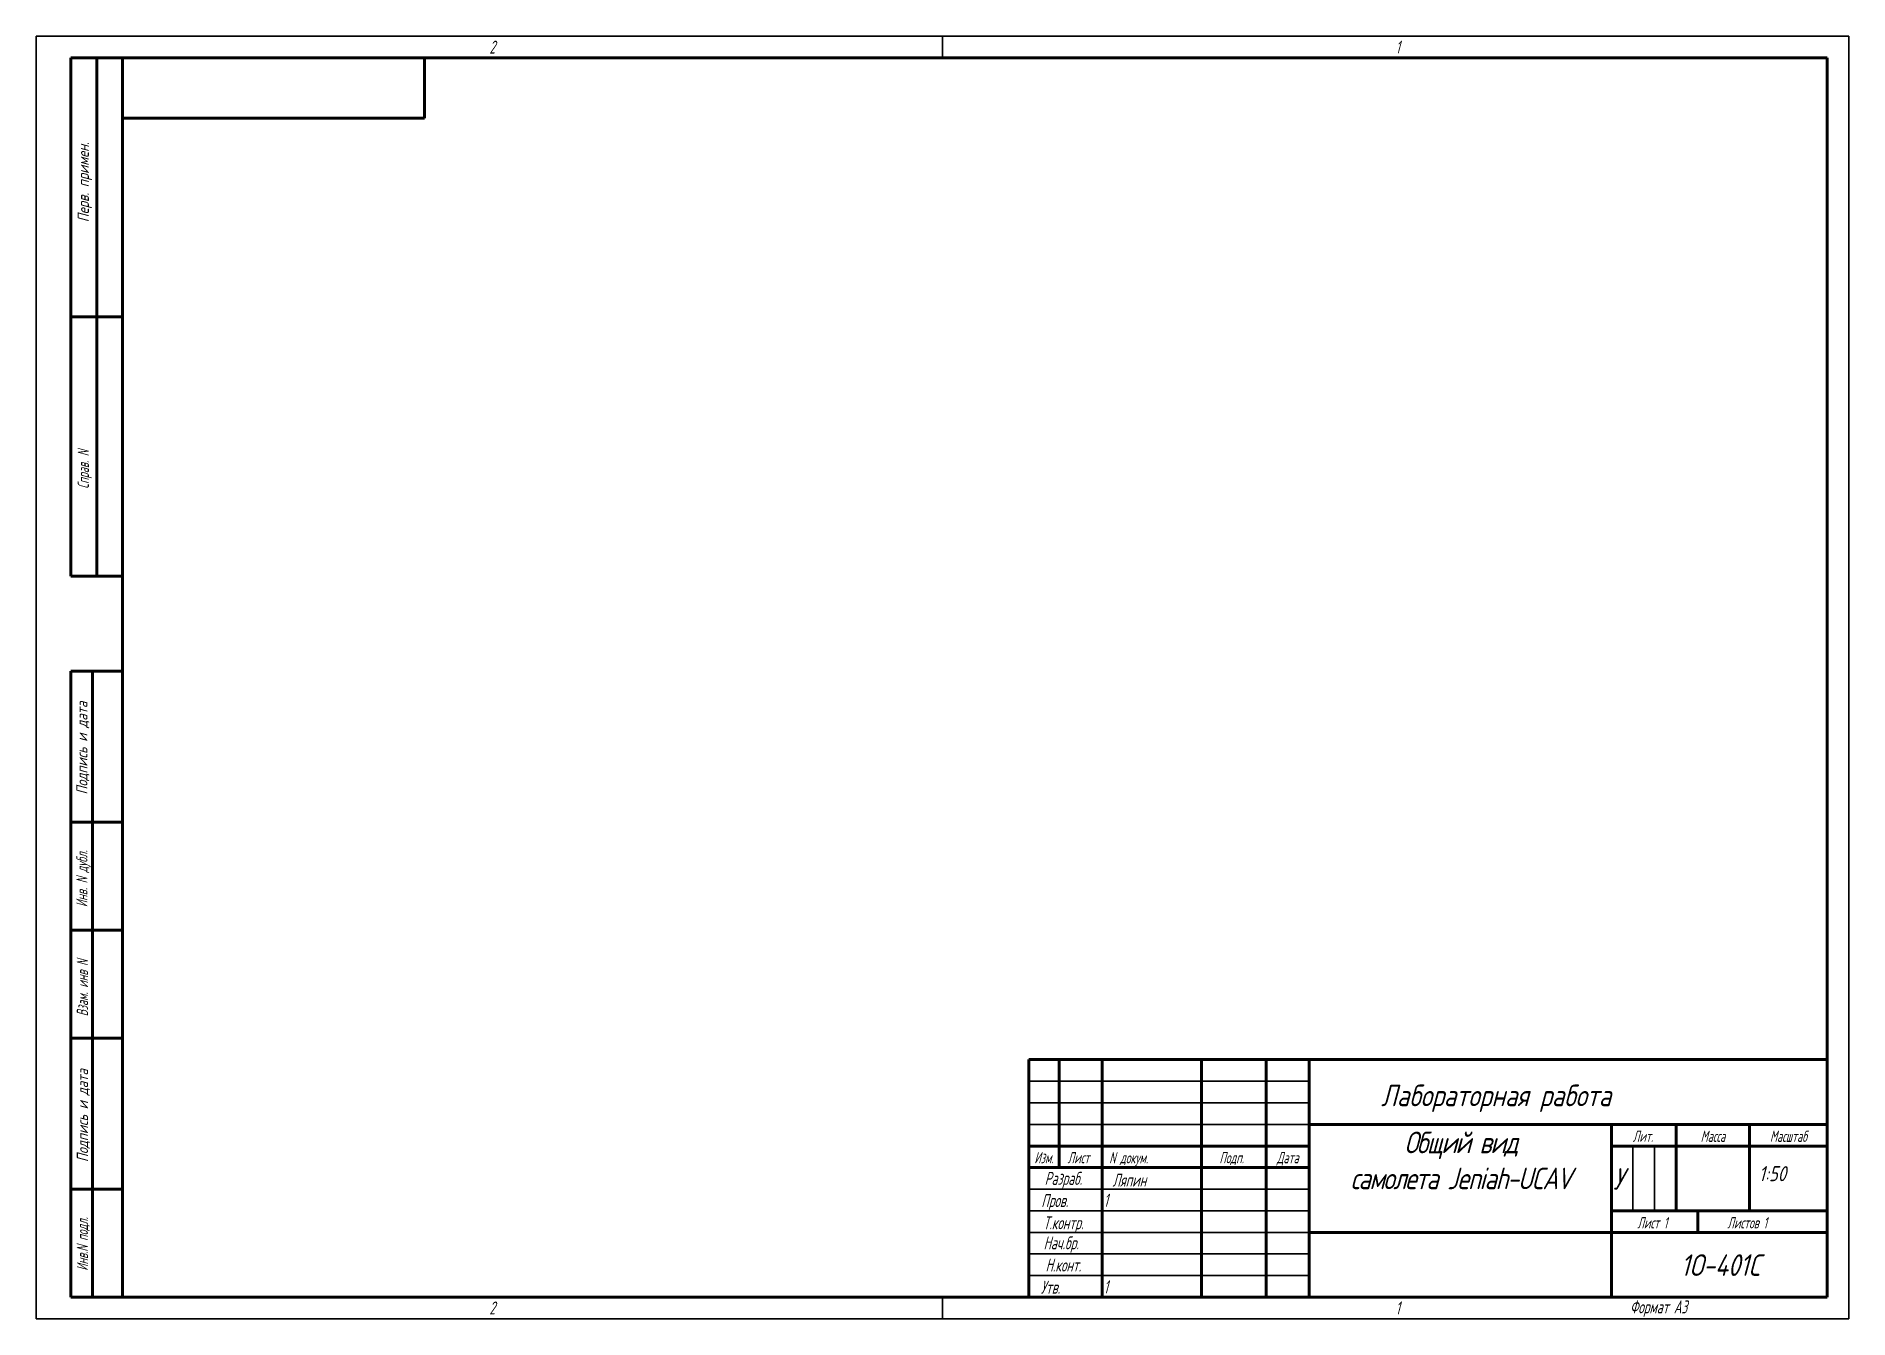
# Model space of a CAD drawing. Header units: millimetres. Extents: x 0 to 1932156, y -475559 to 1027176.
# Drawn here: x 134289 to 134709, y -22809.9 to -22512.9 of the extents above; entities that cross this region are included whole.
import ezdxf
from ezdxf.enums import TextEntityAlignment as Align

# ---------------------------------------------------------------- set-up
doc = ezdxf.new("R2010")
doc.units = ezdxf.units.MM
for name, color, linetype, lineweight in [('_basic (Основной)', 4, 'Continuous', 60), ('_contour (Тонкий)', 7, 'Continuous', 30), ('_remote (Тонкий)', 9, 'Continuous', 30), ('_text (Надписи)', 2, 'Continuous', 30)]:
    doc.layers.add(name, color=color, linetype=linetype, lineweight=lineweight)
doc.styles.add('ESKD', font='eskd.shx', dxfattribs={"oblique": 15, "height": 5})

msp = doc.modelspace()

# ---------------------------------------------------------------- texts
at = {"layer": '_basic (Основной)', "color": 30, "transparency": 33554687, "style": 'ESKD', "oblique": 15}
msp.add_text('Лабораторная работа', height=5, dxfattribs=at).set_placement((134600.588, -22760.725))
at = {"layer": '_contour (Тонкий)', "color": 2, "transparency": 33554687, "insert": (134583.962, -22766.614), "char_height": 5, "attachment_point": 1, "style": 'ESKD'}
msp.add_mtext_dynamic_manual_height_columns('\\pxqc;{\\T0.9;Общий вид\\Pсамолета Jeniah-UCAV}', width=70.09073, gutter_width=12.5, heights=[25.222], dxfattribs=at)
at = {"layer": '_text (Надписи)', "transparency": 33554687, "style": 'ESKD', "oblique": 15, "width": 0.8}
for s, height, p in [('2', 3, (134393.962, -22516.938)), ('1', 3, (134603.962, -22516.938)), ('N докум.', 2.6, (134537.595, -22773.952)), ('Ляпин', 3, (134538.362, -22779.336)), ('1', 3, (134536.332, -22783.993)), ('1', 3, (134536.332, -22804.061)), ('2', 3, (134393.962, -22808.938)), ('1', 3, (134603.962, -22808.938)), ('Формат А3', 3, (134658.273, -22808.696))]:
    msp.add_text(s, height=height, dxfattribs=at).set_placement(p)
at = {"layer": '_text (Надписи)', "transparency": 33554687, "style": 'ESKD', "oblique": 15}
for s, p in [('Перв. примен.', (134301.166, -22546.744)), ('Подпись и дата', (134300.835, -22677.79)), ('Подпись и дата', (134300.968, -22762.9))]:
    msp.add_text(s, height=2.6, rotation=90, dxfattribs=at).set_placement(p, align=Align.CENTER)
at = {"layer": '_text (Надписи)', "transparency": 33554687, "style": 'ESKD', "oblique": 15, "width": 0.8}
for s, p in [('Справ. N', (134301.163, -22613.248)), ('Инв. N дубл.', (134300.829, -22708.043)), ('Взам. инв N', (134300.954, -22733.361)), ('Инв.N подл.', (134300.946, -22792.642))]:
    msp.add_text(s, height=2.6, rotation=90, dxfattribs=at).set_placement(p, align=Align.CENTER)
for s, height, p in [('Лит.', 2.6, (134661.252, -22768.982)), ('Масса', 2.6, (134677.474, -22768.982)), ('Масштаб', 2.6, (134694.973, -22768.982)), ('Изм.', 2.6, (134522.462, -22773.938)), ('Лист', 2.6, (134530.462, -22773.938)), ('Подп.', 2.6, (134565.962, -22773.938)), ('Дата', 2.6, (134578.962, -22773.938)), ('Разраб.', 3, (134526.962, -22778.938)), ('Пров.', 3, (134524.962, -22784.081)), ('Т.контр.', 3, (134526.962, -22789.224)), ('Лист 1', 2.6, (134663.448, -22789.011)), ('Листов 1', 2.6, (134685.423, -22789.011)), ('Hач.бр.', 3, (134526.462, -22793.867)), ('H.конт.', 3, (134526.962, -22799.01)), ('Утв.', 3, (134523.962, -22804.152))]:
    msp.add_text(s, height=height, dxfattribs=at).set_placement(p, align=Align.CENTER)
at = {"layer": '_text (Надписи)', "transparency": 33554687, "attachment_point": 1, "style": 'ESKD'}
for s, heights, insert, char_height in [('У', [0], (134654.389, -22775.053), 5), ('1:50', [3.5], (134688.118, -22774.596), 3.5)]:
    msp.add_mtext_dynamic_manual_height_columns(s, width=10.69599, gutter_width=25, heights=heights, dxfattribs=dict(at, insert=insert, char_height=char_height))
at = {"layer": '_text (Надписи)', "transparency": 33554687, "insert": (134653.962, -22795.021), "char_height": 5, "width": 50.53786, "attachment_point": 1, "line_spacing_factor": 0.857143, "style": 'ESKD'}
msp.add_mtext('\\pxqc;1О-401С', dxfattribs=at)

# ---------------------------------------------------------------- linework, layer by layer
at = {"layer": '_basic (Основной)', "transparency": 33554687}
for p, q in [((134296.962, -22517.938), (134308.962, -22517.938)), ((134296.962, -22637.938), (134296.962, -22517.938)), ((134302.962, -22517.938), (134302.962, -22637.938)), ((134308.962, -22804.938), (134308.962, -22517.938)), ((134308.962, -22517.938), (134703.962, -22517.938)), ((134378.962, -22531.938), (134378.962, -22517.938)), ((134703.962, -22517.938), (134703.962, -22804.938)), ((134308.962, -22531.938), (134378.962, -22531.938)), ((134296.962, -22577.938), (134308.962, -22577.938)), ((134296.962, -22637.938), (134308.962, -22637.938)), ((134308.962, -22659.938), (134296.962, -22659.938)), ((134296.962, -22804.938), (134296.962, -22659.938)), ((134301.962, -22659.938), (134301.962, -22804.938)), ((134296.962, -22694.938), (134308.962, -22694.938)), ((134308.962, -22719.938), (134296.962, -22719.938)), ((134296.962, -22744.938), (134308.962, -22744.938)), ((134583.962, -22804.938), (134583.962, -22749.938)), ((134308.962, -22779.938), (134296.962, -22779.938)), ((134296.962, -22804.938), (134308.962, -22804.938)), ((134703.962, -22804.938), (134308.962, -22804.938))]:
    msp.add_line(p, q, dxfattribs=at)
at = {"layer": '_basic (Основной)', "linetype": 'Continuous', "transparency": 33554687}
for p, q in [((134518.962, -22749.938), (134703.962, -22749.938)), ((134518.962, -22804.938), (134518.962, -22749.938)), ((134525.962, -22774.938), (134525.962, -22749.938)), ((134535.962, -22749.938), (134535.962, -22804.938)), ((134558.962, -22804.938), (134558.962, -22749.938)), ((134573.962, -22749.938), (134573.962, -22804.938)), ((134703.962, -22764.938), (134583.962, -22764.938)), ((134653.962, -22764.938), (134653.962, -22804.938)), ((134668.962, -22764.938), (134668.962, -22784.938)), ((134685.962, -22784.938), (134685.962, -22764.938)), ((134583.962, -22769.938), (134518.962, -22769.938)), ((134653.962, -22769.938), (134703.962, -22769.938)), ((134518.962, -22774.938), (134583.962, -22774.938)), ((134703.962, -22784.938), (134653.962, -22784.938)), ((134673.962, -22789.938), (134673.962, -22784.938)), ((134583.962, -22789.938), (134703.962, -22789.938))]:
    msp.add_line(p, q, dxfattribs=at)
at = {"layer": '_contour (Тонкий)', "transparency": 33554687}
for p, q in [((134288.962, -22809.938), (134288.962, -22512.938)), ((134288.962, -22512.938), (134708.962, -22512.938)), ((134498.962, -22517.938), (134498.962, -22512.938)), ((134708.962, -22512.938), (134708.962, -22809.938)), ((134498.962, -22809.938), (134498.962, -22804.938)), ((134708.962, -22809.938), (134288.962, -22809.938))]:
    msp.add_line(p, q, dxfattribs=at)
at = {"layer": '_remote (Тонкий)', "linetype": 'Continuous', "transparency": 33554687}
for p, q in [((134518.962, -22754.938), (134583.962, -22754.938)), ((134583.962, -22759.938), (134518.962, -22759.938)), ((134518.962, -22764.938), (134583.962, -22764.938)), ((134583.962, -22779.938), (134518.962, -22779.938)), ((134518.962, -22784.938), (134583.962, -22784.938)), ((134583.962, -22789.938), (134518.962, -22789.938)), ((134518.962, -22794.938), (134583.962, -22794.938)), ((134583.962, -22799.938), (134518.962, -22799.938))]:
    msp.add_line(p, q, dxfattribs=at)
at = {"layer": '_remote (Тонкий)', "transparency": 33554687}
for p, q in [((134658.962, -22784.938), (134658.962, -22769.938)), ((134663.962, -22769.938), (134663.962, -22784.938))]:
    msp.add_line(p, q, dxfattribs=at)

msp.set_redraw_order([(e.dxf.handle, doc.entitydb.next_handle()) for e in msp.query("TEXT MTEXT ATTDEF DIMENSION ARC_DIMENSION")])  # texts and dimensions are drawn at this point

doc.saveas('drawing.dxf')
